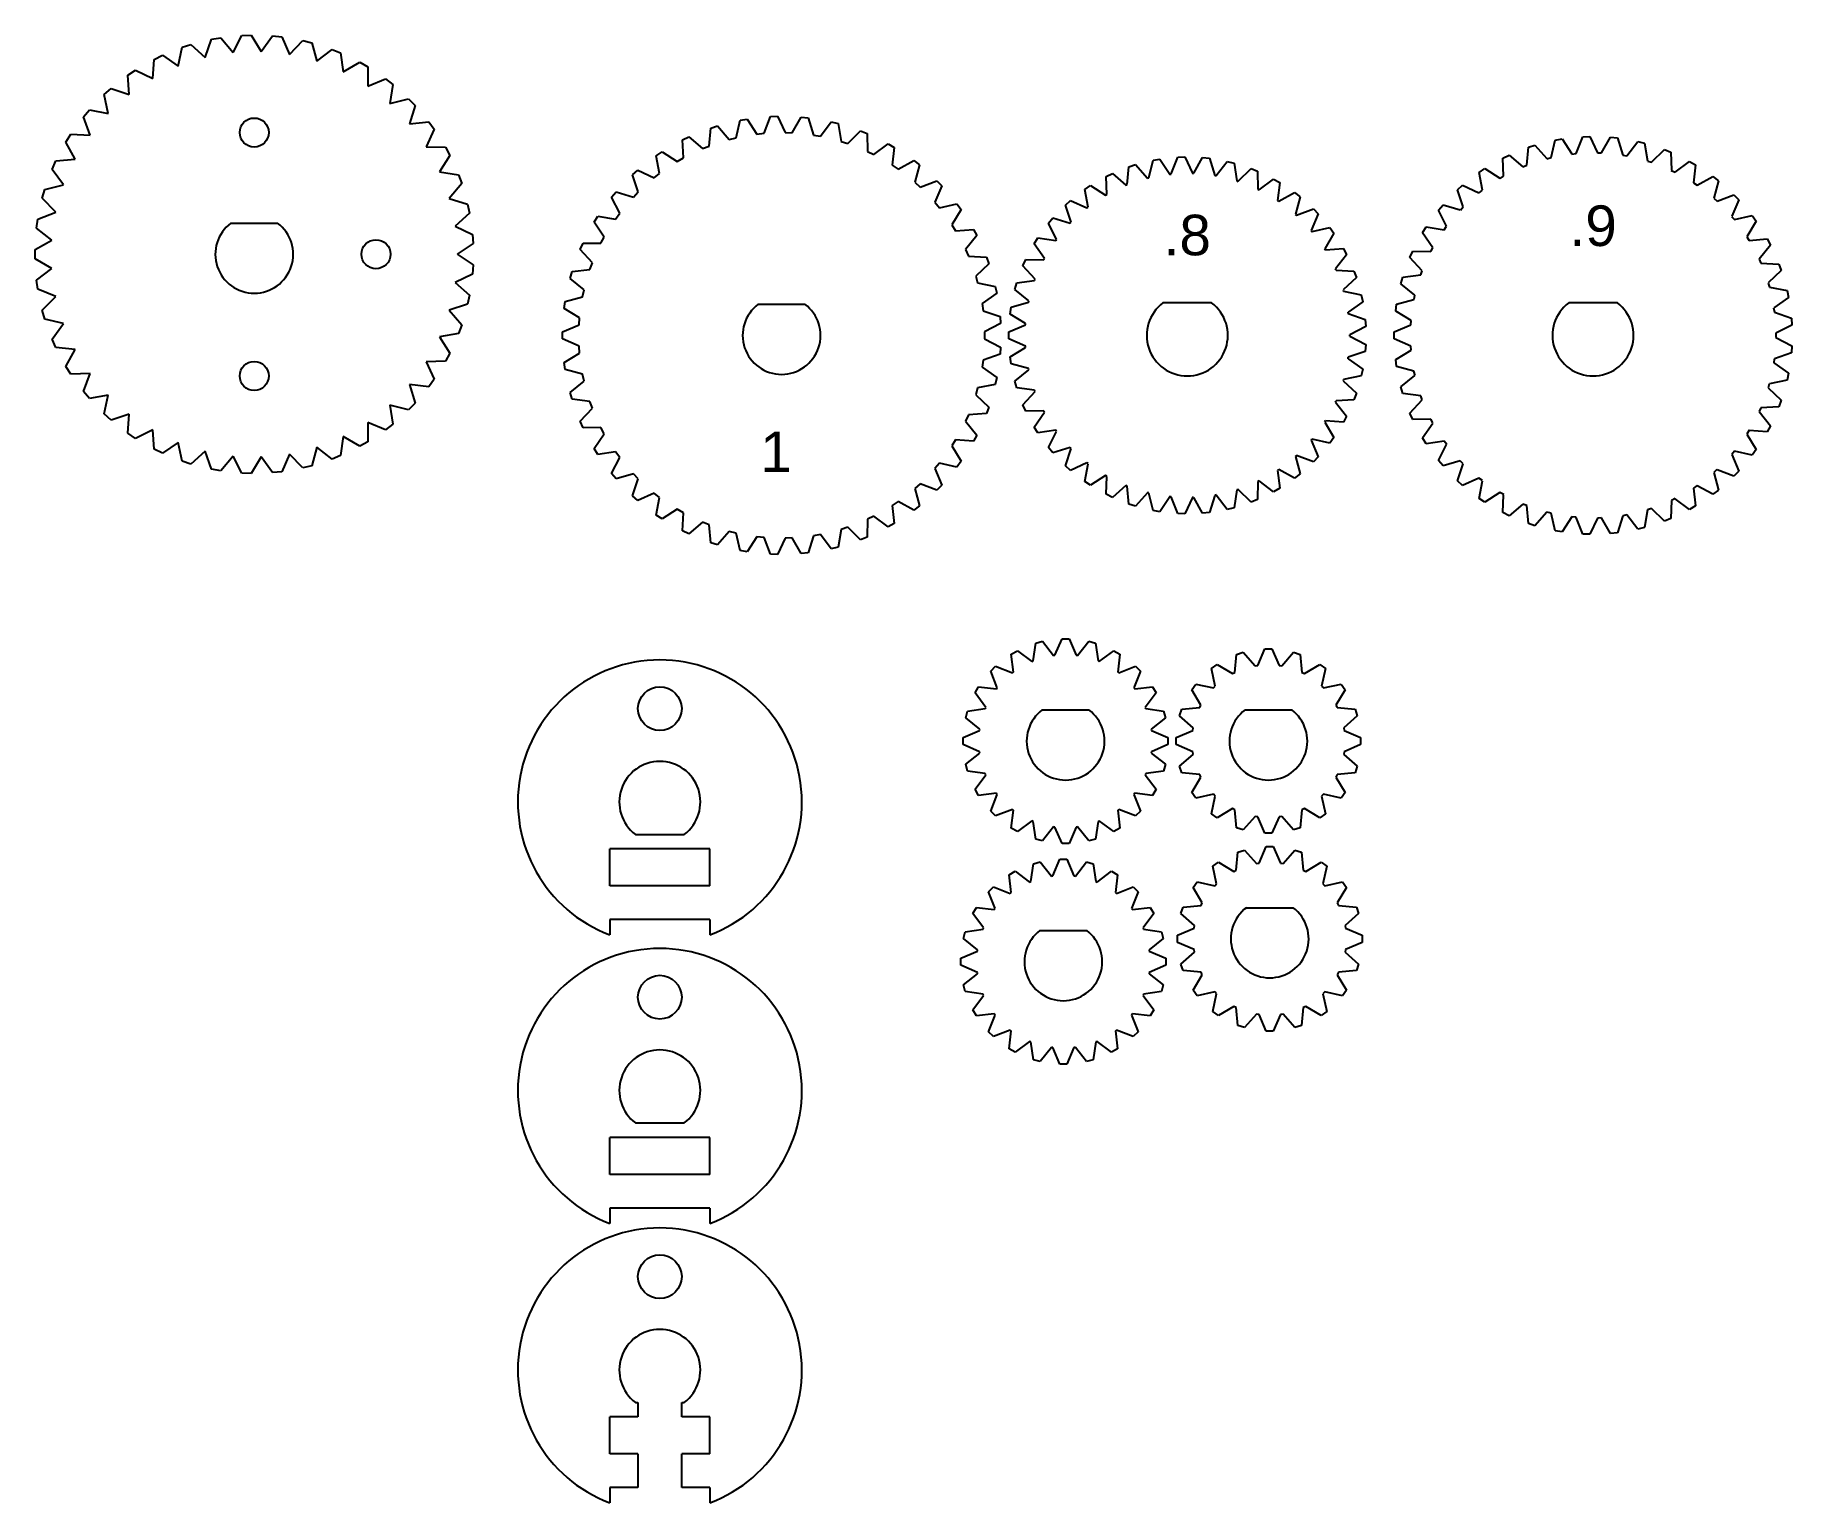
# Model space of a CAD drawing. Header units: inches. Extents: x -3.54 to 0.79, y -2.08 to 1.54.
import ezdxf

# ---------------------------------------------------------------- set-up
doc = ezdxf.new("R2010")
doc.units = ezdxf.units.IN
doc.header["$MEASUREMENT"] = 0
doc.layers.get('0').update_dxf_attribs({"lineweight": 25, "true_color": 0xffffff})
doc.styles.add('textstyle0', font='')
doc.styles.add('textstyle1', font='')
doc.styles.add('textstyle2', font='')
doc.styles.get('textstyle0').set_extended_font_data('Arial')
doc.styles.get('textstyle1').set_extended_font_data('Arial')
doc.styles.get('textstyle2').set_extended_font_data('Arial')

msp = doc.modelspace()

# ---------------------------------------------------------------- texts
at = {"color": 4, "true_color": 0x00ffff, "char_height": 0.1, "attachment_point": 5}
for s, insert, style in [('.8\\P\\P\\P', (-0.7, 0.88), 'textstyle1'), ('.9\\P\\P', (0.3004, 0.9863), 'textstyle0'), ('1', (-1.7136, 0.5131), 'textstyle2')]:
    msp.add_mtext(s, dxfattribs=dict(at, insert=insert, style=style))

# ---------------------------------------------------------------- linework, layer by layer
for p, q in [((-3.1774, 1.51), (-3.1558, 1.5171)), ((-3.1047, 1.5298), (-3.0823, 1.5338)), ((-3.03, 1.5393), (-3.0072, 1.5401)), ((-2.9546, 1.5382), (-2.932, 1.5359)), ((-2.8802, 1.5267), (-2.858, 1.5212)), ((-3.2467, 1.4804), (-3.2262, 1.4903)), ((-2.808, 1.5049), (-2.7869, 1.4964)), ((-2.7396, 1.4734), (-2.7199, 1.462)), ((-3.3112, 1.4413), (-3.2923, 1.4541)), ((-2.6763, 1.4325), (-2.6583, 1.4185)), ((-3.3695, 1.3937), (-3.3526, 1.4089)), ((-3.4207, 1.3384), (-3.4061, 1.3558)), ((-2.6192, 1.3833), (-2.6034, 1.3669)), ((-2.5696, 1.3266), (-2.5562, 1.3082)), ((-1.8747, 1.3109), (-1.8583, 1.3162)), ((-1.8019, 1.3303), (-1.7849, 1.3333)), ((-1.7271, 1.3394), (-1.7099, 1.34)), ((-1.6909, 1.2999), (-1.6735, 1.2993)), ((-1.6518, 1.3379), (-1.6346, 1.3361)), ((-1.5774, 1.326), (-1.5606, 1.3219)), ((-1.5054, 1.3039), (-1.4894, 1.2974)), ((-3.4637, 1.2765), (-3.4516, 1.2958)), ((-2.5283, 1.2636), (-2.5176, 1.2435)), ((-1.9441, 1.2816), (-1.9286, 1.2891)), ((-1.895, 1.2603), (-1.8788, 1.2668)), ((-1.8291, 1.283), (-1.8121, 1.2872)), ((-1.7606, 1.2963), (-1.7432, 1.2981)), ((-1.6214, 1.2938), (-1.6042, 1.2908)), ((-1.5535, 1.2782), (-1.5369, 1.2728)), ((-1.4371, 1.272), (-1.4222, 1.2633)), ((0.1406, 1.2637), (0.157, 1.269)), ((0.2067, 1.2814), (0.2237, 1.2844)), ((0.2746, 1.2897), (0.2919, 1.2903)), ((0.343, 1.2886), (0.3602, 1.2868)), ((0.4106, 1.2779), (0.4273, 1.2737)), ((0.476, 1.2579), (0.492, 1.2514)), ((-3.4977, 1.2092), (-3.4884, 1.23)), ((-2.0088, 1.2429), (-1.9945, 1.2525)), ((-1.9572, 1.2286), (-1.942, 1.2373)), ((-1.4883, 1.2532), (-1.4726, 1.2455)), ((-1.4273, 1.2193), (-1.4129, 1.2096)), ((-1.374, 1.2308), (-1.3604, 1.2202)), ((-0.8438, 1.2157), (-0.8274, 1.2211)), ((-0.7845, 1.2317), (-0.7675, 1.2347)), ((-0.7236, 1.2394), (-0.7064, 1.24)), ((-0.6622, 1.2384), (-0.6451, 1.2366)), ((-0.6016, 1.2289), (-0.5848, 1.2248)), ((0.0777, 1.2369), (0.0932, 1.2445)), ((0.1269, 1.2152), (0.1365, 1.2196)), ((0.1864, 1.2353), (0.1965, 1.2383)), ((0.2481, 1.247), (0.2585, 1.2485)), ((0.3108, 1.2499), (0.3213, 1.2499)), ((0.3733, 1.244), (0.3837, 1.2426)), ((0.4344, 1.2296), (0.4445, 1.2267)), ((0.5381, 1.229), (0.553, 1.2203)), ((-2.4962, 1.1954), (-2.4884, 1.174)), ((-2.0674, 1.1955), (-2.0546, 1.2071)), ((-2.0143, 1.1886), (-2.0006, 1.1993)), ((-1.3716, 1.1774), (-1.3586, 1.1657)), ((-1.3172, 1.1813), (-1.3052, 1.1689)), ((-0.9528, 1.1599), (-0.9385, 1.1695)), ((-0.9002, 1.1916), (-0.8847, 1.1992)), ((-0.8513, 1.17), (-0.8481, 1.1713)), ((-0.7984, 1.1874), (-0.795, 1.1883)), ((-0.7435, 1.1974), (-0.74, 1.1977)), ((-0.6878, 1.1995), (-0.6843, 1.1994)), ((-0.6323, 1.194), (-0.6288, 1.1934)), ((-0.5781, 1.1807), (-0.5748, 1.1796)), ((-0.5428, 1.2111), (-0.5268, 1.2047)), ((-0.4872, 1.1853), (-0.4722, 1.1767)), ((-0.0342, 1.1586), (-0.0213, 1.1702)), ((0.019, 1.2017), (0.0333, 1.2113)), ((0.0708, 1.1871), (0.0797, 1.1927)), ((0.4929, 1.2067), (0.5025, 1.2025)), ((0.5476, 1.176), (0.5566, 1.1704)), ((0.5954, 1.1917), (0.609, 1.1811)), ((-3.522, 1.1379), (-3.5157, 1.1598)), ((-2.1189, 1.1405), (-2.1078, 1.1537)), ((-2.0653, 1.141), (-2.0532, 1.1536)), ((-1.3223, 1.128), (-1.3111, 1.1147)), ((-1.0004, 1.1212), (-0.9876, 1.1327)), ((-0.9014, 1.1453), (-0.8983, 1.1471)), ((-0.5263, 1.16), (-0.5232, 1.1585)), ((-0.4779, 1.1324), (-0.475, 1.1304)), ((-0.4356, 1.152), (-0.422, 1.1414)), ((0.0192, 1.1513), (0.0272, 1.1582)), ((0.5975, 1.1379), (0.6056, 1.1312)), ((0.6471, 1.1468), (0.6591, 1.1344)), ((-3.5361, 1.0639), (-3.5329, 1.0864)), ((-2.4739, 1.1234), (-2.4692, 1.1011)), ((-2.1622, 1.0788), (-2.153, 1.0935)), ((-2.1092, 1.0868), (-2.099, 1.1009)), ((-1.2678, 1.1244), (-1.2577, 1.1104)), ((-1.0422, 1.0762), (-1.0311, 1.0894)), ((-0.9475, 1.1139), (-0.9447, 1.1161)), ((-0.4338, 1.0982), (-0.4312, 1.0959)), ((-0.3892, 1.1118), (-0.3772, 1.0994)), ((-0.0808, 1.1086), (-0.0697, 1.1218)), ((-0.027, 1.1088), (-0.02, 1.1167)), ((0.6417, 1.0933), (0.6488, 1.0855)), ((0.692, 1.0952), (0.7021, 1.0812)), ((-2.4618, 1.049), (-2.4603, 1.0263)), ((-2.1451, 1.027), (-2.137, 1.0424)), ((-1.2803, 1.0723), (-1.2711, 1.0575)), ((-1.2269, 1.0611), (-1.2188, 1.0459)), ((-1.0773, 1.0258), (-1.0681, 1.0404)), ((-0.9887, 1.0764), (-0.9863, 1.079)), ((-0.3949, 1.0583), (-0.3926, 1.0556)), ((-0.3488, 1.0656), (-0.3387, 1.0516)), ((-0.12, 1.0525), (-0.1109, 1.0672)), ((-0.0668, 1.0602), (-0.0609, 1.069)), ((0.6792, 1.0429), (0.6851, 1.0342)), ((-3.5397, 0.9886), (-3.5397, 1.0114)), ((-3.5397, 0.9886), (-3.5397, 1.0114)), ((-2.1965, 1.0118), (-2.1894, 1.0275)), ((-1.2465, 1.0113), (-1.2394, 0.9954)), ((-1.0244, 1.0336), (-1.0223, 1.0364)), ((-0.3619, 1.0133), (-0.3601, 1.0103)), ((-0.3153, 1.0141), (-0.3072, 0.9989)), ((-0.1511, 0.9916), (-0.1441, 1.0073)), ((-0.0994, 1.0066), (-0.0948, 1.0161)), ((0.7293, 1.0378), (0.7374, 1.0226)), ((-2.4603, 0.9737), (-2.4618, 0.951)), ((-2.2211, 0.9406), (-2.2163, 0.9571)), ((-2.1724, 0.9628), (-2.1664, 0.9792)), ((-1.1952, 0.9928), (-1.1893, 0.9766)), ((-1.105, 0.9711), (-1.098, 0.9868)), ((-1.0537, 0.9861), (-1.0521, 0.9892)), ((-0.3355, 0.9642), (-0.3341, 0.961)), ((-0.2892, 0.9586), (-0.2833, 0.9424)), ((-0.1243, 0.949), (-0.1211, 0.959)), ((0.7093, 0.9878), (0.7139, 0.9784)), ((0.7582, 0.9758), (0.7641, 0.9596)), ((-3.5329, 0.9136), (-3.5361, 0.9361)), ((-2.1905, 0.8954), (-2.1868, 0.9125)), ((-1.2215, 0.9462), (-1.2167, 0.9294)), ((-1.1732, 0.9207), (-1.1697, 0.9038)), ((-1.1249, 0.913), (-1.1201, 0.9295)), ((-1.0762, 0.9351), (-1.075, 0.9384)), ((-0.3162, 0.9118), (-0.3153, 0.9085)), ((-0.1734, 0.9269), (-0.1686, 0.9434)), ((0.7314, 0.9291), (0.7347, 0.9191)), ((0.7782, 0.9104), (0.7818, 0.8935)), ((-2.4692, 0.8989), (-2.4739, 0.8766)), ((-2.2356, 0.8666), (-2.2332, 0.8837)), ((-1.2058, 0.8782), (-1.2034, 0.8609)), ((-1.1365, 0.8527), (-1.1341, 0.8698)), ((-1.0914, 0.8814), (-1.0906, 0.8848)), ((-0.2711, 0.8999), (-0.2675, 0.883)), ((-0.1864, 0.8597), (-0.184, 0.8768)), ((-0.1409, 0.8884), (-0.1391, 0.8988)), ((0.7452, 0.8678), (0.7471, 0.8575)), ((-3.5157, 0.8402), (-3.522, 0.8621)), ((-2.4884, 0.826), (-2.4962, 0.8046)), ((-2.199, 0.8262), (-2.1977, 0.8436)), ((-1.1616, 0.8463), (-1.1604, 0.8291)), ((-1.0989, 0.8262), (-1.0986, 0.8296)), ((-0.3044, 0.8573), (-0.3039, 0.8539)), ((-0.2614, 0.8393), (-0.2602, 0.8221)), ((-0.1489, 0.8261), (-0.1486, 0.8367)), ((0.7889, 0.8428), (0.7901, 0.8256)), ((-3.4884, 0.77), (-3.4977, 0.7908)), ((-2.2396, 0.7914), (-2.2396, 0.8086)), ((-1.1997, 0.8087), (-1.1997, 0.7913)), ((-1.1396, 0.7914), (-1.1396, 0.8086)), ((-0.3003, 0.8017), (-0.3003, 0.7982)), ((-0.19, 0.7914), (-0.19, 0.8086)), ((0.7503, 0.8053), (0.7507, 0.7947)), ((-2.5176, 0.7565), (-2.5283, 0.7364)), ((-2.1977, 0.7564), (-2.199, 0.7738)), ((-1.2034, 0.7391), (-1.2058, 0.7218)), ((-1.1604, 0.7709), (-1.1616, 0.7537)), ((-1.1341, 0.7302), (-1.1365, 0.7473)), ((-1.0986, 0.7704), (-1.0989, 0.7739)), ((-0.3039, 0.7461), (-0.3044, 0.7426)), ((-0.2602, 0.7779), (-0.2614, 0.7607)), ((-0.184, 0.7232), (-0.1864, 0.7403)), ((-0.1481, 0.7634), (-0.1493, 0.7738)), ((0.7467, 0.7426), (0.7456, 0.7321)), ((0.7901, 0.7744), (0.7889, 0.7572)), ((-3.4516, 0.7042), (-3.4637, 0.7235)), ((-2.2332, 0.7163), (-2.2356, 0.7334)), ((-2.1868, 0.6875), (-2.1905, 0.7046)), ((-1.1697, 0.6962), (-1.1732, 0.6793)), ((-1.0906, 0.7152), (-1.0914, 0.7186)), ((-0.2675, 0.717), (-0.2711, 0.7001)), ((-0.1387, 0.7013), (-0.1413, 0.7115)), ((0.7818, 0.7065), (0.7782, 0.6896)), ((-3.4061, 0.6442), (-3.4207, 0.6616)), ((-2.5562, 0.6918), (-2.5696, 0.6734)), ((-2.2163, 0.6429), (-2.2211, 0.6594)), ((-1.2167, 0.6706), (-1.2215, 0.6538)), ((-1.1201, 0.6705), (-1.1249, 0.687)), ((-1.075, 0.6617), (-1.0762, 0.6649)), ((-0.3153, 0.6915), (-0.3162, 0.6881)), ((-0.2833, 0.6576), (-0.2892, 0.6414)), ((-0.1686, 0.6566), (-0.1734, 0.6731)), ((-0.1207, 0.6412), (-0.1247, 0.6509)), ((0.7343, 0.681), (0.7318, 0.6708)), ((-3.3526, 0.5911), (-3.3695, 0.6063)), ((-2.6034, 0.6331), (-2.6192, 0.6167)), ((-2.1664, 0.6208), (-2.1724, 0.6372)), ((-1.1893, 0.6234), (-1.1952, 0.6072)), ((-1.098, 0.6132), (-1.105, 0.6289)), ((-1.0521, 0.6108), (-1.0538, 0.6139)), ((-0.3341, 0.639), (-0.3355, 0.6358)), ((-0.1441, 0.5927), (-0.1511, 0.6084)), ((0.7136, 0.6218), (0.7097, 0.612)), ((0.7641, 0.6404), (0.7582, 0.6242)), ((-2.6583, 0.5815), (-2.6763, 0.5675)), ((-2.1894, 0.5725), (-2.1965, 0.5882)), ((-2.137, 0.5576), (-2.1451, 0.573)), ((-1.2394, 0.6046), (-1.2465, 0.5887)), ((-1.0681, 0.5596), (-1.0773, 0.5742)), ((-1.0224, 0.5637), (-1.0244, 0.5665)), ((-0.3601, 0.5896), (-0.3619, 0.5867)), ((-0.3072, 0.6011), (-0.3153, 0.5859)), ((-0.0945, 0.5841), (-0.0998, 0.5932)), ((0.6847, 0.566), (0.6795, 0.5569)), ((0.7374, 0.5774), (0.7293, 0.5622)), ((-3.2923, 0.5459), (-3.3112, 0.5587)), ((-3.2262, 0.5097), (-3.2467, 0.5196)), ((-2.7199, 0.538), (-2.7396, 0.5266)), ((-2.153, 0.5065), (-2.1622, 0.5212)), ((-1.2711, 0.5425), (-1.2803, 0.5277)), ((-1.2188, 0.5541), (-1.2269, 0.5389)), ((-1.0311, 0.5106), (-1.0422, 0.5238)), ((-0.9863, 0.5211), (-0.9888, 0.5236)), ((-0.3927, 0.5444), (-0.3949, 0.5417)), ((-0.3387, 0.5484), (-0.3488, 0.5344)), ((-0.1109, 0.5328), (-0.12, 0.5475)), ((-0.0606, 0.5313), (-0.0671, 0.5395)), ((-3.1558, 0.4829), (-3.1774, 0.49)), ((-2.858, 0.4788), (-2.8802, 0.4733)), ((-2.7869, 0.5036), (-2.808, 0.4951)), ((-2.099, 0.4991), (-2.1092, 0.5132)), ((-1.3111, 0.4853), (-1.3223, 0.472)), ((-1.2577, 0.4896), (-1.2678, 0.4756)), ((-0.9876, 0.4673), (-1.0004, 0.4788)), ((-0.9447, 0.4839), (-0.9475, 0.4861)), ((-0.4312, 0.5041), (-0.4338, 0.5018)), ((-0.3772, 0.5006), (-0.3892, 0.4882)), ((-0.0697, 0.4782), (-0.0808, 0.4914)), ((-0.0197, 0.4836), (-0.0273, 0.4909)), ((0.6484, 0.5148), (0.642, 0.5065)), ((0.7021, 0.5188), (0.692, 0.5048)), ((-3.0823, 0.4662), (-3.1047, 0.4702)), ((-3.0072, 0.4599), (-3.03, 0.4607)), ((-2.932, 0.4641), (-2.9546, 0.4618)), ((-2.1078, 0.4463), (-2.1189, 0.4595)), ((-2.0532, 0.4464), (-2.0653, 0.459)), ((-1.3586, 0.4343), (-1.3716, 0.4226)), ((-0.9385, 0.4305), (-0.9528, 0.4401)), ((-0.8984, 0.453), (-0.9014, 0.4547)), ((-0.5232, 0.4415), (-0.5264, 0.4399)), ((-0.475, 0.4696), (-0.4779, 0.4676)), ((-0.422, 0.4586), (-0.4356, 0.448)), ((-0.0213, 0.4298), (-0.0342, 0.4414)), ((0.0275, 0.4422), (0.0189, 0.4483)), ((0.6054, 0.4691), (0.5978, 0.4618)), ((0.6591, 0.4656), (0.6471, 0.4532)), ((-2.0546, 0.3929), (-2.0674, 0.4045)), ((-2.0006, 0.4007), (-2.0143, 0.4114)), ((-1.4129, 0.3904), (-1.4273, 0.3807)), ((-1.3052, 0.4311), (-1.3172, 0.4187)), ((-0.8847, 0.4008), (-0.9002, 0.4084)), ((-0.8481, 0.4287), (-0.8514, 0.43)), ((-0.795, 0.4117), (-0.7984, 0.4126)), ((-0.7401, 0.4023), (-0.7435, 0.4026)), ((-0.6843, 0.4006), (-0.6878, 0.4004)), ((-0.6289, 0.4066), (-0.6323, 0.406)), ((-0.5748, 0.4204), (-0.5782, 0.4193)), ((-0.5268, 0.3953), (-0.5428, 0.3889)), ((-0.4722, 0.4233), (-0.4872, 0.4147)), ((0.0333, 0.3887), (0.019, 0.3983)), ((0.0799, 0.4077), (0.0706, 0.4126)), ((0.5023, 0.3979), (0.4931, 0.3929)), ((0.5563, 0.4299), (0.5478, 0.4237)), ((0.609, 0.4189), (0.5954, 0.4083)), ((-1.9945, 0.3475), (-2.0088, 0.3571)), ((-1.942, 0.3627), (-1.9572, 0.3714)), ((-1.4726, 0.3545), (-1.4883, 0.3468)), ((-1.3604, 0.3798), (-1.374, 0.3692)), ((-0.8274, 0.3789), (-0.8438, 0.3843)), ((-0.7675, 0.3653), (-0.7845, 0.3683)), ((-0.7064, 0.36), (-0.7236, 0.3606)), ((-0.6451, 0.3634), (-0.6622, 0.3616)), ((-0.5848, 0.3752), (-0.6016, 0.3711)), ((0.0932, 0.3555), (0.0777, 0.3631)), ((0.1367, 0.3808), (0.1268, 0.3844)), ((0.1966, 0.3621), (0.1863, 0.3643)), ((0.2586, 0.3519), (0.248, 0.3526)), ((0.3213, 0.3505), (0.3108, 0.3497)), ((0.3837, 0.3578), (0.3734, 0.3555)), ((0.4444, 0.3737), (0.4345, 0.37)), ((0.492, 0.3486), (0.476, 0.3421)), ((0.553, 0.3797), (0.5381, 0.371)), ((-1.9286, 0.3109), (-1.9441, 0.3184)), ((-1.8788, 0.3332), (-1.895, 0.3397)), ((-1.8121, 0.3128), (-1.8291, 0.317)), ((-1.7432, 0.3019), (-1.7606, 0.3037)), ((-1.6042, 0.3092), (-1.6214, 0.3062)), ((-1.5369, 0.3272), (-1.5535, 0.3218)), ((-1.4222, 0.3367), (-1.4371, 0.328)), ((0.157, 0.331), (0.1406, 0.3363)), ((0.2237, 0.3156), (0.2067, 0.3186)), ((0.2919, 0.3097), (0.2746, 0.3103)), ((0.3602, 0.3132), (0.343, 0.3114)), ((0.4273, 0.3263), (0.4106, 0.3221)), ((-1.8583, 0.2838), (-1.8747, 0.2891)), ((-1.7849, 0.2667), (-1.8019, 0.2697)), ((-1.7099, 0.26), (-1.7271, 0.2606)), ((-1.6735, 0.3007), (-1.6909, 0.3001)), ((-1.6346, 0.2639), (-1.6518, 0.2621)), ((-1.5606, 0.2781), (-1.5774, 0.274)), ((-1.4894, 0.3026), (-1.5054, 0.2961)), ((-1.0737, 0.0416), (-1.057, 0.0461)), ((-1.0086, 0.0524), (-0.9914, 0.0524)), ((-0.943, 0.0461), (-0.9263, 0.0416)), ((-1.1337, 0.0143), (-1.1188, 0.0229)), ((-1.0295, 0.0113), (-1.0262, 0.0118)), ((-0.9738, 0.0118), (-0.9705, 0.0113)), ((-0.8812, 0.0229), (-0.8663, 0.0143)), ((-0.5785, 0.0136), (-0.5621, 0.0189)), ((-0.5086, 0.0273), (-0.4914, 0.0273)), ((-0.4379, 0.0189), (-0.4215, 0.0136)), ((-1.1846, -0.0276), (-1.1724, -0.0154)), ((-1.1312, -0.0318), (-1.1285, -0.0297)), ((-1.0832, -0.0035), (-1.0801, -0.0022)), ((-0.9199, -0.0022), (-0.9168, -0.0035)), ((-0.8715, -0.0297), (-0.8688, -0.0318)), ((-0.8276, -0.0154), (-0.8154, -0.0276)), ((-0.6406, -0.0211), (-0.6267, -0.011)), ((-0.5885, -0.0336), (-0.5826, -0.0306)), ((-0.5328, -0.0144), (-0.5262, -0.0133)), ((-0.4738, -0.0133), (-0.4672, -0.0144)), ((-0.4174, -0.0306), (-0.4115, -0.0336)), ((-0.3733, -0.011), (-0.3594, -0.0211)), ((-1.2229, -0.0812), (-1.2143, -0.0663)), ((-1.1703, -0.0715), (-1.1682, -0.0688)), ((-0.8318, -0.0688), (-0.8297, -0.0715)), ((-0.7857, -0.0663), (-0.7771, -0.0812)), ((-0.689, -0.0733), (-0.6789, -0.0594)), ((-0.6356, -0.0691), (-0.6309, -0.0644)), ((-0.3691, -0.0644), (-0.3644, -0.0691)), ((-0.3211, -0.0594), (-0.311, -0.0733)), ((-1.2461, -0.143), (-1.2416, -0.1263)), ((-1.1978, -0.1199), (-1.1965, -0.1168)), ((-0.8035, -0.1168), (-0.8022, -0.1199)), ((-0.7584, -0.1263), (-0.7539, -0.143)), ((-0.7189, -0.1379), (-0.7136, -0.1215)), ((-0.6694, -0.1174), (-0.6664, -0.1115)), ((-0.3336, -0.1115), (-0.3306, -0.1174)), ((-0.2864, -0.1215), (-0.2811, -0.1379)), ((-1.2118, -0.1738), (-1.2113, -0.1705)), ((-0.7887, -0.1705), (-0.7882, -0.1738)), ((-0.6867, -0.1738), (-0.6856, -0.1672)), ((-0.3144, -0.1672), (-0.3133, -0.1738)), ((-1.2524, -0.2086), (-1.2524, -0.1914)), ((-0.7476, -0.1914), (-0.7476, -0.2086)), ((-0.7273, -0.2086), (-0.7273, -0.1914)), ((-0.2727, -0.1914), (-0.2727, -0.2086)), ((-1.2416, -0.2737), (-1.2461, -0.257)), ((-1.2113, -0.2295), (-1.2118, -0.2262)), ((-0.7882, -0.2262), (-0.7887, -0.2295)), ((-0.7539, -0.257), (-0.7584, -0.2737)), ((-0.6856, -0.2328), (-0.6867, -0.2262)), ((-0.3133, -0.2262), (-0.3144, -0.2328)), ((-1.1965, -0.2832), (-1.1978, -0.2801)), ((-0.8022, -0.2801), (-0.8035, -0.2832)), ((-0.7136, -0.2785), (-0.7189, -0.2621)), ((-0.6664, -0.2885), (-0.6694, -0.2826)), ((-0.3306, -0.2826), (-0.3336, -0.2885)), ((-0.2811, -0.2621), (-0.2864, -0.2785)), ((-1.2143, -0.3337), (-1.2229, -0.3188)), ((-1.1682, -0.3312), (-1.1703, -0.3285)), ((-0.8297, -0.3285), (-0.8318, -0.3312)), ((-0.7771, -0.3188), (-0.7857, -0.3337)), ((-0.6789, -0.3406), (-0.689, -0.3267)), ((-0.6309, -0.3356), (-0.6356, -0.3309)), ((-0.3644, -0.3309), (-0.3691, -0.3356)), ((-0.311, -0.3267), (-0.3211, -0.3406)), ((-1.1724, -0.3846), (-1.1846, -0.3724)), ((-1.1285, -0.3703), (-1.1312, -0.3682)), ((-0.8688, -0.3682), (-0.8715, -0.3703)), ((-0.8154, -0.3724), (-0.8276, -0.3846)), ((-0.6267, -0.389), (-0.6406, -0.3789)), ((-0.5826, -0.3694), (-0.5885, -0.3664)), ((-0.5262, -0.3867), (-0.5328, -0.3856)), ((-0.4672, -0.3856), (-0.4738, -0.3867)), ((-0.4115, -0.3664), (-0.4174, -0.3694)), ((-0.3594, -0.3789), (-0.3733, -0.389)), ((-1.1188, -0.4229), (-1.1337, -0.4143)), ((-1.0801, -0.3978), (-1.0832, -0.3965)), ((-1.0262, -0.4118), (-1.0295, -0.4113)), ((-0.9705, -0.4113), (-0.9738, -0.4118)), ((-0.9168, -0.3965), (-0.9199, -0.3978)), ((-0.8663, -0.4143), (-0.8812, -0.4229)), ((-0.5621, -0.4189), (-0.5785, -0.4136)), ((-0.4914, -0.4273), (-0.5086, -0.4273)), ((-0.4215, -0.4136), (-0.4379, -0.4189)), ((-1.057, -0.4461), (-1.0737, -0.4416)), ((-0.9914, -0.4524), (-1.0086, -0.4524)), ((-0.9263, -0.4416), (-0.943, -0.4461)), ((-0.5751, -0.4738), (-0.5587, -0.4685)), ((-0.5053, -0.46), (-0.4881, -0.46)), ((-0.4346, -0.4685), (-0.4182, -0.4738)), ((-1.0791, -0.5022), (-1.0625, -0.4978)), ((-1.0141, -0.4914), (-0.9968, -0.4914)), ((-0.9485, -0.4978), (-0.9318, -0.5022)), ((-0.6373, -0.5085), (-0.6233, -0.4984)), ((-0.5852, -0.521), (-0.5793, -0.5179)), ((-0.5295, -0.5018), (-0.5229, -0.5007)), ((-0.4705, -0.5007), (-0.4639, -0.5018)), ((-0.4141, -0.5179), (-0.4081, -0.521)), ((-0.37, -0.4984), (-0.3561, -0.5085)), ((-1.1901, -0.5714), (-1.1779, -0.5592)), ((-1.1391, -0.5295), (-1.1242, -0.5209)), ((-1.0887, -0.5474), (-1.0855, -0.5461)), ((-1.035, -0.5325), (-1.0316, -0.5321)), ((-0.9793, -0.5321), (-0.9759, -0.5325)), ((-0.9254, -0.5461), (-0.9222, -0.5474)), ((-0.8867, -0.5209), (-0.8718, -0.5295)), ((-0.8331, -0.5592), (-0.8209, -0.5714)), ((-0.6857, -0.5607), (-0.6755, -0.5468)), ((-0.6323, -0.5565), (-0.6276, -0.5517)), ((-0.3658, -0.5517), (-0.3611, -0.5565)), ((-0.3178, -0.5468), (-0.3077, -0.5607)), ((-1.1367, -0.5756), (-1.134, -0.5735)), ((-0.8769, -0.5735), (-0.8742, -0.5756)), ((-0.6661, -0.6048), (-0.6631, -0.5988)), ((-0.3303, -0.5988), (-0.3273, -0.6048)), ((-2.1232, -0.6401), (-2.1232, -0.6776)), ((-1.8767, -0.6401), (-2.1232, -0.6401)), ((-1.8767, -0.6401), (-1.8767, -0.6776)), ((-1.2284, -0.6251), (-1.2198, -0.6101)), ((-1.1758, -0.6153), (-1.1737, -0.6126)), ((-0.8372, -0.6126), (-0.8352, -0.6153)), ((-0.7911, -0.6101), (-0.7825, -0.6251)), ((-0.7156, -0.6253), (-0.7102, -0.6089)), ((-0.2831, -0.6089), (-0.2778, -0.6253)), ((-1.2515, -0.6868), (-1.2471, -0.6702)), ((-1.2032, -0.6637), (-1.2019, -0.6606)), ((-0.809, -0.6606), (-0.8077, -0.6637)), ((-0.7638, -0.6702), (-0.7594, -0.6868)), ((-0.724, -0.696), (-0.724, -0.6787)), ((-0.6833, -0.6612), (-0.6823, -0.6546)), ((-0.3111, -0.6546), (-0.31, -0.6612)), ((-0.2693, -0.6787), (-0.2693, -0.696)), ((-1.2579, -0.7525), (-1.2579, -0.7352)), ((-1.2172, -0.7177), (-1.2168, -0.7143)), ((-0.7941, -0.7143), (-0.7937, -0.7177)), ((-0.753, -0.7352), (-0.753, -0.7525)), ((-0.6823, -0.7202), (-0.6833, -0.7135)), ((-0.31, -0.7135), (-0.3111, -0.7202)), ((-1.2168, -0.7734), (-1.2172, -0.77)), ((-0.7937, -0.77), (-0.7941, -0.7734)), ((-0.7102, -0.7658), (-0.7156, -0.7494)), ((-0.6631, -0.7759), (-0.6661, -0.7699)), ((-0.3273, -0.7699), (-0.3303, -0.7759)), ((-0.2778, -0.7494), (-0.2831, -0.7658)), ((-1.2471, -0.8175), (-1.2515, -0.8008)), ((-0.7594, -0.8008), (-0.7638, -0.8175)), ((-0.6755, -0.828), (-0.6857, -0.814)), ((-0.6276, -0.823), (-0.6323, -0.8183)), ((-0.3611, -0.8183), (-0.3658, -0.823)), ((-0.3077, -0.814), (-0.3178, -0.828)), ((-1.2198, -0.8775), (-1.2284, -0.8626)), ((-1.2019, -0.827), (-1.2032, -0.8239)), ((-0.8077, -0.8239), (-0.809, -0.827)), ((-0.7825, -0.8626), (-0.7911, -0.8775)), ((-0.5793, -0.8568), (-0.5852, -0.8538)), ((-0.4081, -0.8538), (-0.4141, -0.8568)), ((-1.1737, -0.8751), (-1.1758, -0.8724)), ((-0.8352, -0.8724), (-0.8372, -0.8751)), ((-0.6233, -0.8764), (-0.6373, -0.8662)), ((-0.5587, -0.9063), (-0.5751, -0.9009)), ((-0.5229, -0.874), (-0.5295, -0.873)), ((-0.4639, -0.873), (-0.4705, -0.874)), ((-0.4182, -0.9009), (-0.4346, -0.9063)), ((-0.3561, -0.8662), (-0.37, -0.8764)), ((-1.1779, -0.9284), (-1.1901, -0.9162)), ((-1.134, -0.9141), (-1.1367, -0.9121)), ((-1.0855, -0.9416), (-1.0887, -0.9403)), ((-0.9222, -0.9403), (-0.9254, -0.9416)), ((-0.8742, -0.9121), (-0.8769, -0.9141)), ((-0.8209, -0.9162), (-0.8331, -0.9284)), ((-0.4881, -0.9147), (-0.5053, -0.9147)), ((-1.1242, -0.9668), (-1.1391, -0.9581)), ((-1.0625, -0.9899), (-1.0791, -0.9854)), ((-1.0316, -0.9556), (-1.035, -0.9551)), ((-0.9759, -0.9551), (-0.9793, -0.9556)), ((-0.9318, -0.9854), (-0.9485, -0.9899)), ((-0.8718, -0.9581), (-0.8867, -0.9668)), ((-0.9968, -0.9963), (-1.0141, -0.9963)), ((-2.1232, -1.3513), (-2.1232, -1.3888)), ((-1.8767, -1.3513), (-2.1232, -1.3513)), ((-1.8767, -1.3513), (-1.8767, -1.3888)), ((-2.06, -1.83), (-2.0539, -1.83)), ((-2.0539, -1.83), (-2.0539, -1.8655)), ((-1.9461, -1.8655), (-1.9461, -1.83)), ((-1.9461, -1.83), (-1.94, -1.83)), ((-2.0539, -1.8655), (-2.1232, -1.8655)), ((-2.1232, -1.957), (-2.1232, -1.8655)), ((-1.8767, -1.8655), (-1.9461, -1.8655)), ((-1.8767, -1.957), (-1.8767, -1.8655)), ((-2.0539, -1.957), (-2.1232, -1.957)), ((-2.0539, -1.957), (-2.0539, -2.0401)), ((-1.8767, -1.957), (-1.9461, -1.957)), ((-1.9461, -2.0401), (-1.9461, -1.957)), ((-2.1232, -2.0401), (-2.1232, -2.0776)), ((-2.0539, -2.0401), (-2.1232, -2.0401)), ((-1.8767, -2.0401), (-1.9461, -2.0401)), ((-1.8767, -2.0401), (-1.8767, -2.0776))]:
    msp.add_line(p, q)
at = {"color": 7, "true_color": 0x000000}
for p, q in [((-3.1558, 1.5171), (-3.1207, 1.4851)), ((-3.1207, 1.4851), (-3.1047, 1.5298)), ((-3.0823, 1.5338), (-3.052, 1.4973)), ((-3.052, 1.4973), (-3.03, 1.5393)), ((-3.0072, 1.5401), (-2.9823, 1.4997)), ((-2.9823, 1.4997), (-2.9546, 1.5382)), ((-2.932, 1.5359), (-2.9129, 1.4924)), ((-2.9129, 1.4924), (-2.8802, 1.5267)), ((-2.858, 1.5212), (-2.8452, 1.4755)), ((-3.2497, 1.433), (-3.2467, 1.4804)), ((-3.2262, 1.4903), (-3.187, 1.4636)), ((-3.187, 1.4636), (-3.1774, 1.51)), ((-2.8452, 1.4755), (-2.808, 1.5049)), ((-2.7869, 1.4964), (-2.7806, 1.4494)), ((-2.7806, 1.4494), (-2.7396, 1.4734)), ((-3.3076, 1.394), (-3.3112, 1.4413)), ((-3.2923, 1.4541), (-3.2497, 1.433)), ((-2.7199, 1.462), (-2.7201, 1.4145)), ((-2.7201, 1.4145), (-2.6763, 1.4325)), ((-3.3594, 1.3473), (-3.3695, 1.3937)), ((-3.3526, 1.4089), (-3.3076, 1.394)), ((-2.6583, 1.4185), (-2.6652, 1.3716)), ((-3.4061, 1.3558), (-3.3594, 1.3473)), ((-2.6652, 1.3716), (-2.6192, 1.3833)), ((-2.6034, 1.3669), (-2.6167, 1.3214)), ((-3.4042, 1.2939), (-3.4207, 1.3384)), ((-2.6167, 1.3214), (-2.5696, 1.3266)), ((-2.5562, 1.3082), (-2.5757, 1.265)), ((-1.8788, 1.2668), (-1.8747, 1.3109)), ((-1.8583, 1.3162), (-1.8291, 1.283)), ((-1.8121, 1.2872), (-1.8019, 1.3303)), ((-1.7849, 1.3333), (-1.7606, 1.2963)), ((-1.7432, 1.2981), (-1.7271, 1.3394)), ((-1.7099, 1.34), (-1.6909, 1.2999)), ((-1.6735, 1.2993), (-1.6518, 1.3379)), ((-1.6346, 1.3361), (-1.6214, 1.2938)), ((-1.6042, 1.2908), (-1.5774, 1.326)), ((-1.5606, 1.3219), (-1.5535, 1.2782)), ((-1.5369, 1.2728), (-1.5054, 1.3039)), ((-3.4412, 1.2347), (-3.4637, 1.2765)), ((-3.4516, 1.2958), (-3.4042, 1.2939)), ((-2.5757, 1.265), (-2.5283, 1.2636)), ((-1.942, 1.2373), (-1.9441, 1.2816)), ((-1.9286, 1.2891), (-1.895, 1.2603)), ((-1.4894, 1.2974), (-1.4883, 1.2532)), ((-1.4726, 1.2455), (-1.4371, 1.272)), ((-1.4222, 1.2633), (-1.4273, 1.2193)), ((0.1365, 1.2196), (0.1406, 1.2637)), ((0.157, 1.269), (0.1863, 1.2357)), ((0.1965, 1.2383), (0.2067, 1.2814)), ((0.2237, 1.2844), (0.248, 1.2474)), ((0.2585, 1.2485), (0.2746, 1.2897)), ((0.2919, 1.2903), (0.3108, 1.2503)), ((0.3213, 1.2499), (0.343, 1.2886)), ((0.3602, 1.2868), (0.3734, 1.2445)), ((0.3837, 1.2426), (0.4106, 1.2779)), ((0.4273, 1.2737), (0.4345, 1.23)), ((0.4445, 1.2267), (0.476, 1.2579)), ((-3.4884, 1.23), (-3.4412, 1.2347)), ((-2.5176, 1.2435), (-2.543, 1.2034)), ((-2.0006, 1.1993), (-2.0088, 1.2429)), ((-1.9945, 1.2525), (-1.9572, 1.2286)), ((-1.4129, 1.2096), (-1.374, 1.2308)), ((-1.3604, 1.2202), (-1.3716, 1.1774)), ((-0.8479, 1.1716), (-0.8438, 1.2157)), ((-0.8274, 1.2211), (-0.7981, 1.1878)), ((-0.7947, 1.1886), (-0.7845, 1.2317)), ((-0.7675, 1.2347), (-0.7432, 1.1977)), ((-0.7397, 1.1981), (-0.7236, 1.2394)), ((-0.7064, 1.24), (-0.6874, 1.1999)), ((-0.6839, 1.1998), (-0.6622, 1.2384)), ((-0.6451, 1.2366), (-0.6319, 1.1943)), ((-0.6285, 1.1937), (-0.6016, 1.2289)), ((-0.5848, 1.2248), (-0.5777, 1.181)), ((0.0797, 1.1927), (0.0777, 1.2369)), ((0.0932, 1.2445), (0.1268, 1.2156)), ((0.492, 1.2514), (0.4931, 1.2071)), ((0.5025, 1.2025), (0.5381, 1.229)), ((0.553, 1.2203), (0.5478, 1.1763)), ((-3.5157, 1.1598), (-3.4696, 1.171)), ((-3.4696, 1.171), (-3.4977, 1.2092)), ((-2.543, 1.2034), (-2.4962, 1.1954)), ((-2.4884, 1.174), (-2.5191, 1.1378)), ((-2.0532, 1.1536), (-2.0674, 1.1955)), ((-2.0546, 1.2071), (-2.0143, 1.1886)), ((-1.3586, 1.1657), (-1.3172, 1.1813)), ((-0.9385, 1.1695), (-0.9012, 1.1456)), ((-0.8982, 1.1474), (-0.9002, 1.1916)), ((-0.8847, 1.1992), (-0.8511, 1.1703)), ((-0.5743, 1.18), (-0.5428, 1.2111)), ((-0.5268, 1.2047), (-0.5258, 1.1604)), ((-0.5227, 1.1588), (-0.4872, 1.1853)), ((-0.4722, 1.1767), (-0.4774, 1.1327)), ((-0.0213, 1.1702), (0.0189, 1.1517)), ((0.0272, 1.1582), (0.019, 1.2017)), ((0.0333, 1.2113), (0.0706, 1.1874)), ((0.5566, 1.1704), (0.5954, 1.1917)), ((0.609, 1.1811), (0.5978, 1.1382)), ((-3.4888, 1.104), (-3.522, 1.1379)), ((-2.5191, 1.1378), (-2.4739, 1.1234)), ((-2.099, 1.1009), (-2.1189, 1.1405)), ((-2.1078, 1.1537), (-2.0653, 1.141)), ((-1.3052, 1.1689), (-1.3223, 1.128)), ((-0.9876, 1.1327), (-0.9473, 1.1142)), ((-0.9446, 1.1163), (-0.9528, 1.1599)), ((-0.4745, 1.1307), (-0.4356, 1.152)), ((-0.422, 1.1414), (-0.4332, 1.0985)), ((-0.02, 1.1167), (-0.0342, 1.1586)), ((0.6056, 1.1312), (0.6471, 1.1468)), ((0.6591, 1.1344), (0.642, 1.0935)), ((-3.5329, 1.0864), (-3.4888, 1.104)), ((-2.4692, 1.1011), (-2.5046, 1.0696)), ((-2.153, 1.0935), (-2.1092, 1.0868)), ((-1.3111, 1.1147), (-1.2678, 1.1244)), ((-1.2577, 1.1104), (-1.2803, 1.0723)), ((-1.0311, 1.0894), (-0.9887, 1.0767)), ((-0.9862, 1.0792), (-1.0004, 1.1212)), ((-0.4306, 1.0962), (-0.3892, 1.1118)), ((-0.3772, 1.0994), (-0.3943, 1.0585)), ((-0.0609, 1.069), (-0.0808, 1.1086)), ((-0.0697, 1.1218), (-0.0273, 1.1091)), ((0.6488, 1.0855), (0.692, 1.0952)), ((-3.4985, 1.0349), (-3.5361, 1.0639)), ((-2.5046, 1.0696), (-2.4618, 1.049)), ((-2.137, 1.0424), (-2.1622, 1.0788)), ((-1.2711, 1.0575), (-1.2269, 1.0611)), ((-1.2188, 1.0459), (-1.2465, 1.0113)), ((-1.0681, 1.0404), (-1.0243, 1.0338)), ((-1.0223, 1.0366), (-1.0422, 1.0762)), ((-0.392, 1.0558), (-0.3488, 1.0656)), ((-0.3387, 1.0516), (-0.3613, 1.0135)), ((-0.0948, 1.0161), (-0.12, 1.0525)), ((-0.1109, 1.0672), (-0.0671, 1.0605)), ((0.7021, 1.0812), (0.6795, 1.0431)), ((-3.5397, 1.0114), (-3.4985, 1.0349)), ((-3.5397, 1.0114), (-3.4985, 1.0349)), ((-2.4603, 1.0263), (-2.4997, 1)), ((-2.4997, 1), (-2.4603, 0.9737)), ((-2.1664, 0.9792), (-2.1965, 1.0118)), ((-2.1894, 1.0275), (-2.1451, 1.027)), ((-1.0521, 0.9894), (-1.0773, 1.0258)), ((-0.3594, 1.0105), (-0.3153, 1.0141)), ((-0.3072, 0.9989), (-0.3349, 0.9643)), ((-0.1441, 1.0073), (-0.0998, 1.0068)), ((0.6851, 1.0342), (0.7293, 1.0378)), ((0.7374, 1.0226), (0.7097, 0.988)), ((-3.4985, 0.9651), (-3.5397, 0.9886)), ((-3.4985, 0.9651), (-3.5397, 0.9886)), ((-3.5361, 0.9361), (-3.4985, 0.9651)), ((-2.2163, 0.9571), (-2.1724, 0.9628)), ((-1.2394, 0.9954), (-1.1952, 0.9928)), ((-1.1893, 0.9766), (-1.2215, 0.9462)), ((-1.075, 0.9385), (-1.105, 0.9711)), ((-1.098, 0.9868), (-1.0537, 0.9863)), ((-0.3334, 0.9611), (-0.2892, 0.9586)), ((-0.1211, 0.959), (-0.1511, 0.9916)), ((0.7139, 0.9784), (0.7582, 0.9758)), ((0.7641, 0.9596), (0.7318, 0.9292)), ((-3.4888, 0.896), (-3.5329, 0.9136)), ((-2.4618, 0.951), (-2.5046, 0.9304)), ((-2.5046, 0.9304), (-2.4692, 0.8989)), ((-2.1868, 0.9125), (-2.2211, 0.9406)), ((-1.2167, 0.9294), (-1.1732, 0.9207)), ((-1.0906, 0.8849), (-1.1249, 0.913)), ((-1.1201, 0.9295), (-1.0762, 0.9352)), ((-0.2833, 0.9424), (-0.3155, 0.912)), ((-0.1391, 0.8988), (-0.1734, 0.9269)), ((-0.1686, 0.9434), (-0.1247, 0.9491)), ((0.7347, 0.9191), (0.7782, 0.9104)), ((-3.522, 0.8621), (-3.4888, 0.896)), ((-2.4739, 0.8766), (-2.5191, 0.8622)), ((-2.1977, 0.8436), (-2.2356, 0.8666)), ((-2.2332, 0.8837), (-2.1905, 0.8954)), ((-1.1697, 0.9038), (-1.2058, 0.8782)), ((-1.1341, 0.8698), (-1.0914, 0.8815)), ((-0.3146, 0.9086), (-0.2711, 0.8999)), ((-0.2675, 0.883), (-0.3037, 0.8574)), ((-0.184, 0.8768), (-0.1413, 0.8885)), ((0.7818, 0.8935), (0.7456, 0.8679)), ((-3.4696, 0.829), (-3.5157, 0.8402)), ((-3.4977, 0.7908), (-3.4696, 0.829)), ((-2.5191, 0.8622), (-2.4884, 0.826)), ((-2.2396, 0.8086), (-2.199, 0.8262)), ((-1.2034, 0.8609), (-1.1616, 0.8463)), ((-1.1604, 0.8291), (-1.1997, 0.8087)), ((-1.1396, 0.8086), (-1.0989, 0.8262)), ((-1.0986, 0.8296), (-1.1365, 0.8527)), ((-0.3032, 0.854), (-0.2614, 0.8393)), ((-0.19, 0.8086), (-0.1493, 0.8262)), ((-0.1486, 0.8367), (-0.1864, 0.8597)), ((0.7471, 0.8575), (0.7889, 0.8428)), ((0.7901, 0.8256), (0.7507, 0.8053)), ((-2.4962, 0.8046), (-2.543, 0.7966)), ((-2.543, 0.7966), (-2.5176, 0.7565)), ((-2.199, 0.7738), (-2.2396, 0.7914)), ((-1.1997, 0.7913), (-1.1604, 0.7709)), ((-1.0989, 0.7738), (-1.1396, 0.7914)), ((-0.2602, 0.8221), (-0.2996, 0.8017)), ((-0.2996, 0.7983), (-0.2602, 0.7779)), ((-0.1493, 0.7738), (-0.19, 0.7914)), ((0.7507, 0.7947), (0.7901, 0.7744)), ((-3.4412, 0.7653), (-3.4884, 0.77)), ((-3.4637, 0.7235), (-3.4412, 0.7653)), ((-2.5283, 0.7364), (-2.5757, 0.735)), ((-2.2356, 0.7334), (-2.1977, 0.7564)), ((-1.1616, 0.7537), (-1.2034, 0.7391)), ((-1.1365, 0.7473), (-1.0986, 0.7704)), ((-0.3037, 0.7426), (-0.2675, 0.717)), ((-0.2614, 0.7607), (-0.3032, 0.746)), ((-0.1864, 0.7403), (-0.1486, 0.7633)), ((0.7889, 0.7572), (0.7471, 0.7425)), ((-3.4042, 0.7061), (-3.4516, 0.7042)), ((-3.4207, 0.6616), (-3.4042, 0.7061)), ((-2.5757, 0.735), (-2.5562, 0.6918)), ((-2.1905, 0.7046), (-2.2332, 0.7163)), ((-1.2058, 0.7218), (-1.1697, 0.6962)), ((-1.0914, 0.7185), (-1.1341, 0.7302)), ((-1.1249, 0.687), (-1.0906, 0.7151)), ((-0.2711, 0.7001), (-0.3146, 0.6914)), ((-0.1413, 0.7115), (-0.184, 0.7232)), ((-0.1734, 0.6731), (-0.1391, 0.7012)), ((0.7456, 0.7321), (0.7818, 0.7065)), ((-3.3594, 0.6527), (-3.4061, 0.6442)), ((-3.3695, 0.6063), (-3.3594, 0.6527)), ((-2.6167, 0.6786), (-2.6034, 0.6331)), ((-2.5696, 0.6734), (-2.6167, 0.6786)), ((-2.2211, 0.6594), (-2.1868, 0.6875)), ((-1.2215, 0.6538), (-1.1893, 0.6234)), ((-1.1732, 0.6793), (-1.2167, 0.6706)), ((-1.0762, 0.6648), (-1.1201, 0.6705)), ((-1.105, 0.6289), (-1.075, 0.6615)), ((-0.3155, 0.688), (-0.2833, 0.6576)), ((-0.1247, 0.6509), (-0.1686, 0.6566)), ((0.7318, 0.6708), (0.7641, 0.6404)), ((0.7782, 0.6896), (0.7347, 0.6809)), ((-2.6652, 0.6284), (-2.6583, 0.5815)), ((-2.6192, 0.6167), (-2.6652, 0.6284)), ((-2.1724, 0.6372), (-2.2163, 0.6429)), ((-2.1965, 0.5882), (-2.1664, 0.6208)), ((-1.1952, 0.6072), (-1.2394, 0.6046)), ((-1.0537, 0.6137), (-1.098, 0.6132)), ((-1.0773, 0.5742), (-1.0521, 0.6106)), ((-0.3349, 0.6357), (-0.3072, 0.6011)), ((-0.2892, 0.6414), (-0.3334, 0.6389)), ((-0.1511, 0.6084), (-0.1211, 0.641)), ((0.7097, 0.612), (0.7374, 0.5774)), ((0.7582, 0.6242), (0.7139, 0.6216)), ((-3.3076, 0.606), (-3.3526, 0.5911)), ((-3.3112, 0.5587), (-3.3076, 0.606)), ((-3.2497, 0.567), (-3.2923, 0.5459)), ((-3.2467, 0.5196), (-3.2497, 0.567)), ((-2.7201, 0.5855), (-2.7199, 0.538)), ((-2.6763, 0.5675), (-2.7201, 0.5855)), ((-2.1451, 0.573), (-2.1894, 0.5725)), ((-1.2465, 0.5887), (-1.2188, 0.5541)), ((-1.0243, 0.5662), (-1.0681, 0.5596)), ((-1.0422, 0.5238), (-1.0223, 0.5634)), ((-0.3613, 0.5865), (-0.3387, 0.5484)), ((-0.3153, 0.5859), (-0.3594, 0.5895)), ((-0.0998, 0.5932), (-0.1441, 0.5927)), ((-0.12, 0.5475), (-0.0948, 0.5839)), ((0.7293, 0.5622), (0.6851, 0.5658)), ((-3.187, 0.5364), (-3.2262, 0.5097)), ((-3.1774, 0.49), (-3.187, 0.5364)), ((-2.8452, 0.5245), (-2.858, 0.4788)), ((-2.808, 0.4951), (-2.8452, 0.5245)), ((-2.7806, 0.5506), (-2.7869, 0.5036)), ((-2.7396, 0.5266), (-2.7806, 0.5506)), ((-2.1622, 0.5212), (-2.137, 0.5576)), ((-1.2803, 0.5277), (-1.2577, 0.4896)), ((-1.2269, 0.5389), (-1.2711, 0.5425)), ((-0.9887, 0.5233), (-1.0311, 0.5106)), ((-1.0004, 0.4788), (-0.9862, 0.5208)), ((-0.3943, 0.5415), (-0.3772, 0.5006)), ((-0.3488, 0.5344), (-0.392, 0.5442)), ((-0.0671, 0.5395), (-0.1109, 0.5328)), ((-0.0808, 0.4914), (-0.0609, 0.531)), ((0.6795, 0.5569), (0.7021, 0.5188)), ((-3.1207, 0.5149), (-3.1558, 0.4829)), ((-3.1047, 0.4702), (-3.1207, 0.5149)), ((-3.052, 0.5027), (-3.0823, 0.4662)), ((-3.03, 0.4607), (-3.052, 0.5027)), ((-2.9823, 0.5003), (-3.0072, 0.4599)), ((-2.9546, 0.4618), (-2.9823, 0.5003)), ((-2.9129, 0.5076), (-2.932, 0.4641)), ((-2.8802, 0.4733), (-2.9129, 0.5076)), ((-2.1092, 0.5132), (-2.153, 0.5065)), ((-2.1189, 0.4595), (-2.099, 0.4991)), ((-1.2678, 0.4756), (-1.3111, 0.4853)), ((-0.9473, 0.4858), (-0.9876, 0.4673)), ((-0.9528, 0.4401), (-0.9446, 0.4837)), ((-0.4332, 0.5015), (-0.422, 0.4586)), ((-0.3892, 0.4882), (-0.4306, 0.5038)), ((-0.0273, 0.4909), (-0.0697, 0.4782)), ((-0.0342, 0.4414), (-0.02, 0.4833)), ((0.642, 0.5065), (0.6591, 0.4656)), ((0.692, 0.5048), (0.6488, 0.5145)), ((-2.0653, 0.459), (-2.1078, 0.4463)), ((-2.0674, 0.4045), (-2.0532, 0.4464)), ((-1.3172, 0.4187), (-1.3586, 0.4343)), ((-1.3223, 0.472), (-1.3052, 0.4311)), ((-0.9012, 0.4544), (-0.9385, 0.4305)), ((-0.9002, 0.4084), (-0.8982, 0.4526)), ((-0.5258, 0.4396), (-0.5268, 0.3953)), ((-0.4872, 0.4147), (-0.5227, 0.4412)), ((-0.4774, 0.4673), (-0.4722, 0.4233)), ((-0.4356, 0.448), (-0.4745, 0.4693)), ((0.0189, 0.4483), (-0.0213, 0.4298)), ((0.019, 0.3983), (0.0272, 0.4418)), ((0.5978, 0.4618), (0.609, 0.4189)), ((0.6471, 0.4532), (0.6056, 0.4688)), ((-2.0143, 0.4114), (-2.0546, 0.3929)), ((-2.0088, 0.3571), (-2.0006, 0.4007)), ((-1.374, 0.3692), (-1.4129, 0.3904)), ((-1.3716, 0.4226), (-1.3604, 0.3798)), ((-0.8511, 0.4297), (-0.8847, 0.4008)), ((-0.8438, 0.3843), (-0.8479, 0.4284)), ((-0.7981, 0.4122), (-0.8274, 0.3789)), ((-0.7845, 0.3683), (-0.7947, 0.4114)), ((-0.7432, 0.4023), (-0.7675, 0.3653)), ((-0.7236, 0.3606), (-0.7397, 0.4019)), ((-0.6874, 0.4001), (-0.7064, 0.36)), ((-0.6622, 0.3616), (-0.6839, 0.4002)), ((-0.6319, 0.4057), (-0.6451, 0.3634)), ((-0.6016, 0.3711), (-0.6285, 0.4063)), ((-0.5777, 0.419), (-0.5848, 0.3752)), ((-0.5428, 0.3889), (-0.5743, 0.42)), ((0.0706, 0.4126), (0.0333, 0.3887)), ((0.0777, 0.3631), (0.0797, 0.4073)), ((0.4931, 0.3929), (0.492, 0.3486)), ((0.5381, 0.371), (0.5025, 0.3975)), ((0.5478, 0.4237), (0.553, 0.3797)), ((0.5954, 0.4083), (0.5566, 0.4296)), ((-1.9572, 0.3714), (-1.9945, 0.3475)), ((-1.9441, 0.3184), (-1.942, 0.3627)), ((-1.4883, 0.3468), (-1.4894, 0.3026)), ((-1.4371, 0.328), (-1.4726, 0.3545)), ((-1.4273, 0.3807), (-1.4222, 0.3367)), ((0.1268, 0.3844), (0.0932, 0.3555)), ((0.1406, 0.3363), (0.1365, 0.3804)), ((0.1863, 0.3643), (0.157, 0.331)), ((0.2067, 0.3186), (0.1965, 0.3617)), ((0.248, 0.3526), (0.2237, 0.3156)), ((0.2746, 0.3103), (0.2585, 0.3515)), ((0.3108, 0.3497), (0.2919, 0.3097)), ((0.343, 0.3114), (0.3213, 0.3501)), ((0.3734, 0.3555), (0.3602, 0.3132)), ((0.4106, 0.3221), (0.3837, 0.3574)), ((0.4345, 0.37), (0.4273, 0.3263)), ((0.476, 0.3421), (0.4445, 0.3733)), ((-1.895, 0.3397), (-1.9286, 0.3109)), ((-1.8747, 0.2891), (-1.8788, 0.3332)), ((-1.8291, 0.317), (-1.8583, 0.2838)), ((-1.8019, 0.2697), (-1.8121, 0.3128)), ((-1.7606, 0.3037), (-1.7849, 0.2667)), ((-1.6214, 0.3062), (-1.6346, 0.2639)), ((-1.5774, 0.274), (-1.6042, 0.3092)), ((-1.5535, 0.3218), (-1.5606, 0.2781)), ((-1.5054, 0.2961), (-1.5369, 0.3272)), ((-1.7271, 0.2606), (-1.7432, 0.3019)), ((-1.6909, 0.3001), (-1.7099, 0.26)), ((-1.6518, 0.2621), (-1.6735, 0.3007)), ((-1.057, 0.0461), (-1.0295, 0.0113)), ((-1.0262, 0.0118), (-1.0086, 0.0524)), ((-0.9914, 0.0524), (-0.9738, 0.0118)), ((-0.9705, 0.0113), (-0.943, 0.0461)), ((-1.1285, -0.0297), (-1.1337, 0.0143)), ((-1.1188, 0.0229), (-1.0832, -0.0035)), ((-1.0801, -0.0022), (-1.0737, 0.0416)), ((-0.9263, 0.0416), (-0.9199, -0.0022)), ((-0.9168, -0.0035), (-0.8812, 0.0229)), ((-0.8663, 0.0143), (-0.8715, -0.0297)), ((-0.5826, -0.0306), (-0.5785, 0.0136)), ((-0.5621, 0.0189), (-0.5328, -0.0144)), ((-0.5262, -0.0133), (-0.5086, 0.0273)), ((-0.4914, 0.0273), (-0.4738, -0.0133)), ((-0.4672, -0.0144), (-0.4379, 0.0189)), ((-0.4215, 0.0136), (-0.4174, -0.0306)), ((-1.1682, -0.0688), (-1.1846, -0.0276)), ((-1.1724, -0.0154), (-1.1312, -0.0318)), ((-0.8688, -0.0318), (-0.8276, -0.0154)), ((-0.8154, -0.0276), (-0.8318, -0.0688)), ((-0.6309, -0.0644), (-0.6406, -0.0211)), ((-0.6267, -0.011), (-0.5885, -0.0336)), ((-0.4115, -0.0336), (-0.3733, -0.011)), ((-0.3594, -0.0211), (-0.3691, -0.0644)), ((-1.1965, -0.1168), (-1.2229, -0.0812)), ((-1.2143, -0.0663), (-1.1703, -0.0715)), ((-0.8297, -0.0715), (-0.7857, -0.0663)), ((-0.7771, -0.0812), (-0.8035, -0.1168)), ((-0.6664, -0.1115), (-0.689, -0.0733)), ((-0.6789, -0.0594), (-0.6356, -0.0691)), ((-0.3644, -0.0691), (-0.3211, -0.0594)), ((-0.311, -0.0733), (-0.3336, -0.1115)), ((-1.2416, -0.1263), (-1.1978, -0.1199)), ((-0.8022, -0.1199), (-0.7584, -0.1263)), ((-0.7136, -0.1215), (-0.6694, -0.1174)), ((-0.3306, -0.1174), (-0.2864, -0.1215)), ((-1.2113, -0.1705), (-1.2461, -0.143)), ((-0.7539, -0.143), (-0.7887, -0.1705)), ((-0.6856, -0.1672), (-0.7189, -0.1379)), ((-0.2811, -0.1379), (-0.3144, -0.1672)), ((-1.2524, -0.1914), (-1.2118, -0.1738)), ((-1.2118, -0.2262), (-1.2524, -0.2086)), ((-0.7882, -0.1738), (-0.7476, -0.1914)), ((-0.7476, -0.2086), (-0.7882, -0.2262)), ((-0.7273, -0.1914), (-0.6867, -0.1738)), ((-0.6867, -0.2262), (-0.7273, -0.2086)), ((-0.3133, -0.1738), (-0.2727, -0.1914)), ((-0.2727, -0.2086), (-0.3133, -0.2262)), ((-1.2461, -0.257), (-1.2113, -0.2295)), ((-0.7887, -0.2295), (-0.7539, -0.257)), ((-0.7189, -0.2621), (-0.6856, -0.2328)), ((-0.3144, -0.2328), (-0.2811, -0.2621)), ((-1.1978, -0.2801), (-1.2416, -0.2737)), ((-1.2229, -0.3188), (-1.1965, -0.2832)), ((-0.8035, -0.2832), (-0.7771, -0.3188)), ((-0.7584, -0.2737), (-0.8022, -0.2801)), ((-0.6694, -0.2826), (-0.7136, -0.2785)), ((-0.689, -0.3267), (-0.6664, -0.2885)), ((-0.3336, -0.2885), (-0.311, -0.3267)), ((-0.2864, -0.2785), (-0.3306, -0.2826)), ((-1.1703, -0.3285), (-1.2143, -0.3337)), ((-1.1846, -0.3724), (-1.1682, -0.3312)), ((-0.8318, -0.3312), (-0.8154, -0.3724)), ((-0.7857, -0.3337), (-0.8297, -0.3285)), ((-0.6356, -0.3309), (-0.6789, -0.3406)), ((-0.6406, -0.3789), (-0.6309, -0.3356)), ((-0.3691, -0.3356), (-0.3594, -0.3789)), ((-0.3211, -0.3406), (-0.3644, -0.3309)), ((-1.1312, -0.3682), (-1.1724, -0.3846)), ((-1.1337, -0.4143), (-1.1285, -0.3703)), ((-0.8715, -0.3703), (-0.8663, -0.4143)), ((-0.8276, -0.3846), (-0.8688, -0.3682)), ((-0.5885, -0.3664), (-0.6267, -0.389)), ((-0.5785, -0.4136), (-0.5826, -0.3694)), ((-0.5328, -0.3856), (-0.5621, -0.4189)), ((-0.5086, -0.4273), (-0.5262, -0.3867)), ((-0.4738, -0.3867), (-0.4914, -0.4273)), ((-0.4379, -0.4189), (-0.4672, -0.3856)), ((-0.4174, -0.3694), (-0.4215, -0.4136)), ((-0.3733, -0.389), (-0.4115, -0.3664)), ((-1.0832, -0.3965), (-1.1188, -0.4229)), ((-1.0737, -0.4416), (-1.0801, -0.3978)), ((-1.0295, -0.4113), (-1.057, -0.4461)), ((-1.0086, -0.4524), (-1.0262, -0.4118)), ((-0.9738, -0.4118), (-0.9914, -0.4524)), ((-0.943, -0.4461), (-0.9705, -0.4113)), ((-0.9199, -0.3978), (-0.9263, -0.4416)), ((-0.8812, -0.4229), (-0.9168, -0.3965)), ((-0.5793, -0.5179), (-0.5751, -0.4738)), ((-0.5587, -0.4685), (-0.5295, -0.5018)), ((-0.5229, -0.5007), (-0.5053, -0.46)), ((-0.4881, -0.46), (-0.4705, -0.5007)), ((-0.4639, -0.5018), (-0.4346, -0.4685)), ((-0.4182, -0.4738), (-0.4141, -0.5179)), ((-1.0855, -0.5461), (-1.0791, -0.5022)), ((-1.0625, -0.4978), (-1.035, -0.5325)), ((-1.0316, -0.5321), (-1.0141, -0.4914)), ((-0.9968, -0.4914), (-0.9793, -0.5321)), ((-0.9759, -0.5325), (-0.9485, -0.4978)), ((-0.9318, -0.5022), (-0.9254, -0.5461)), ((-0.6276, -0.5517), (-0.6373, -0.5085)), ((-0.6233, -0.4984), (-0.5852, -0.521)), ((-0.4081, -0.521), (-0.37, -0.4984)), ((-0.3561, -0.5085), (-0.3658, -0.5517)), ((-1.1779, -0.5592), (-1.1367, -0.5756)), ((-1.134, -0.5735), (-1.1391, -0.5295)), ((-1.1242, -0.5209), (-1.0887, -0.5474)), ((-0.9222, -0.5474), (-0.8867, -0.5209)), ((-0.8718, -0.5295), (-0.8769, -0.5735)), ((-0.8742, -0.5756), (-0.8331, -0.5592)), ((-0.6631, -0.5988), (-0.6857, -0.5607)), ((-0.6755, -0.5468), (-0.6323, -0.5565)), ((-0.3611, -0.5565), (-0.3178, -0.5468)), ((-0.3077, -0.5607), (-0.3303, -0.5988)), ((-1.1737, -0.6126), (-1.1901, -0.5714)), ((-0.8209, -0.5714), (-0.8372, -0.6126)), ((-0.7102, -0.6089), (-0.6661, -0.6048)), ((-0.3273, -0.6048), (-0.2831, -0.6089)), ((-1.2019, -0.6606), (-1.2284, -0.6251)), ((-1.2198, -0.6101), (-1.1758, -0.6153)), ((-0.8352, -0.6153), (-0.7911, -0.6101)), ((-0.7825, -0.6251), (-0.809, -0.6606)), ((-0.6823, -0.6546), (-0.7156, -0.6253)), ((-0.2778, -0.6253), (-0.3111, -0.6546)), ((-1.2168, -0.7143), (-1.2515, -0.6868)), ((-1.2471, -0.6702), (-1.2032, -0.6637)), ((-0.8077, -0.6637), (-0.7638, -0.6702)), ((-0.7594, -0.6868), (-0.7941, -0.7143)), ((-0.724, -0.6787), (-0.6833, -0.6612)), ((-0.31, -0.6612), (-0.2693, -0.6787)), ((-1.2579, -0.7352), (-1.2172, -0.7177)), ((-0.7937, -0.7177), (-0.753, -0.7352)), ((-0.6833, -0.7135), (-0.724, -0.696)), ((-0.7156, -0.7494), (-0.6823, -0.7202)), ((-0.3111, -0.7202), (-0.2778, -0.7494)), ((-0.2693, -0.696), (-0.31, -0.7135)), ((-1.2172, -0.77), (-1.2579, -0.7525)), ((-1.2515, -0.8008), (-1.2168, -0.7734)), ((-0.7941, -0.7734), (-0.7594, -0.8008)), ((-0.753, -0.7525), (-0.7937, -0.77)), ((-0.6661, -0.7699), (-0.7102, -0.7658)), ((-0.6857, -0.814), (-0.6631, -0.7759)), ((-0.3303, -0.7759), (-0.3077, -0.814)), ((-0.2831, -0.7658), (-0.3273, -0.7699)), ((-1.2032, -0.8239), (-1.2471, -0.8175)), ((-0.7638, -0.8175), (-0.8077, -0.8239)), ((-0.6323, -0.8183), (-0.6755, -0.828)), ((-0.3178, -0.828), (-0.3611, -0.8183)), ((-1.2284, -0.8626), (-1.2019, -0.827)), ((-0.809, -0.827), (-0.7825, -0.8626)), ((-0.6373, -0.8662), (-0.6276, -0.823)), ((-0.5852, -0.8538), (-0.6233, -0.8764)), ((-0.5751, -0.9009), (-0.5793, -0.8568)), ((-0.4141, -0.8568), (-0.4182, -0.9009)), ((-0.37, -0.8764), (-0.4081, -0.8538)), ((-0.3658, -0.823), (-0.3561, -0.8662)), ((-1.1758, -0.8724), (-1.2198, -0.8775)), ((-1.1901, -0.9162), (-1.1737, -0.8751)), ((-0.8372, -0.8751), (-0.8209, -0.9162)), ((-0.7911, -0.8775), (-0.8352, -0.8724)), ((-0.5295, -0.873), (-0.5587, -0.9063)), ((-0.5053, -0.9147), (-0.5229, -0.874)), ((-0.4705, -0.874), (-0.4881, -0.9147)), ((-0.4346, -0.9063), (-0.4639, -0.873)), ((-1.1367, -0.9121), (-1.1779, -0.9284)), ((-1.1391, -0.9581), (-1.134, -0.9141)), ((-1.0887, -0.9403), (-1.1242, -0.9668)), ((-1.0791, -0.9854), (-1.0855, -0.9416)), ((-0.9254, -0.9416), (-0.9318, -0.9854)), ((-0.8867, -0.9668), (-0.9222, -0.9403)), ((-0.8769, -0.9141), (-0.8718, -0.9581)), ((-0.8331, -0.9284), (-0.8742, -0.9121)), ((-1.035, -0.9551), (-1.0625, -0.9899)), ((-1.0141, -0.9963), (-1.0316, -0.9556)), ((-0.9793, -0.9556), (-0.9968, -0.9963)), ((-0.9485, -0.9899), (-0.9759, -0.9551))]:
    msp.add_line(p, q, dxfattribs=at)
at = {"color": 3, "true_color": 0x00ff00}
for p, q in [((-3.0573, 1.0768), (-2.9421, 1.0768)), ((-1.7576, 0.8768), (-1.6424, 0.8768)), ((-0.64, 0.88), (-0.76, 0.88)), ((0.36, 0.88), (0.24, 0.88)), ((-1.0576, -0.1232), (-0.9424, -0.1232)), ((-0.5576, -0.1232), (-0.4424, -0.1232)), ((-2.06, -0.43), (-1.94, -0.43)), ((-1.8767, -0.4655), (-2.1232, -0.4655)), ((-2.1232, -0.557), (-2.1232, -0.4655)), ((-1.8767, -0.557), (-1.8767, -0.4655)), ((-1.8767, -0.557), (-2.1232, -0.557)), ((-0.5543, -0.6106), (-0.4391, -0.6106)), ((-1.0631, -0.667), (-0.9479, -0.667)), ((-2.06, -1.1412), (-1.94, -1.1412)), ((-1.8767, -1.1767), (-2.1232, -1.1767)), ((-2.1232, -1.2682), (-2.1232, -1.1767)), ((-1.8767, -1.2682), (-1.8767, -1.1767)), ((-1.8767, -1.2682), (-2.1232, -1.2682))]:
    msp.add_line(p, q, dxfattribs=at)
for centre, radius in [((-2.9997, 1.3), 0.0358), ((-2.6997, 1), 0.0358), ((-2.9997, 0.7), 0.0358), ((-2, -0.12), 0.0539), ((-2, -0.8312), 0.0539), ((-2, -1.52), 0.0539)]:
    msp.add_circle(centre, radius, dxfattribs=at)
for centre, radius, start, end in [((-2.9997, 1), 0.096, 126.8699, 53.1301), ((-1.7, 0.8), 0.096, 126.8699, 53.1301), ((-0.7, 0.8), 0.1, 126.8699, 53.1301), ((0.3, 0.8), 0.1, 126.8699, 53.1301), ((-1, -0.2), 0.096, 126.8699, 53.1301), ((-0.5, -0.2), 0.096, 126.8699, 53.1301), ((-2, -0.35), 0.1, 306.8699, 233.1301), ((-0.4967, -0.6874), 0.096, 126.8699, 53.1301), ((-1.0055, -0.7438), 0.096, 126.8699, 53.1301), ((-2, -1.0612), 0.1, 306.8699, 233.1301)]:
    msp.add_arc(centre, radius, start, end, dxfattribs=at)
for centre, radius, start, end in [((-2, -0.35), 0.35, 290.6184, 249.3816), ((-2, -1.0612), 0.35, 290.6184, 249.3816), ((-2, -1.75), 0.35, 290.6184, 249.3816), ((-2, -1.75), 0.1, 306.8699, 233.1301)]:
    msp.add_arc(centre, radius, start, end)

msp.set_redraw_order([(e.dxf.handle, doc.entitydb.next_handle()) for e in msp.query("TEXT MTEXT ATTDEF DIMENSION ARC_DIMENSION")])  # texts and dimensions are drawn at this point

doc.saveas('drawing.dxf')
